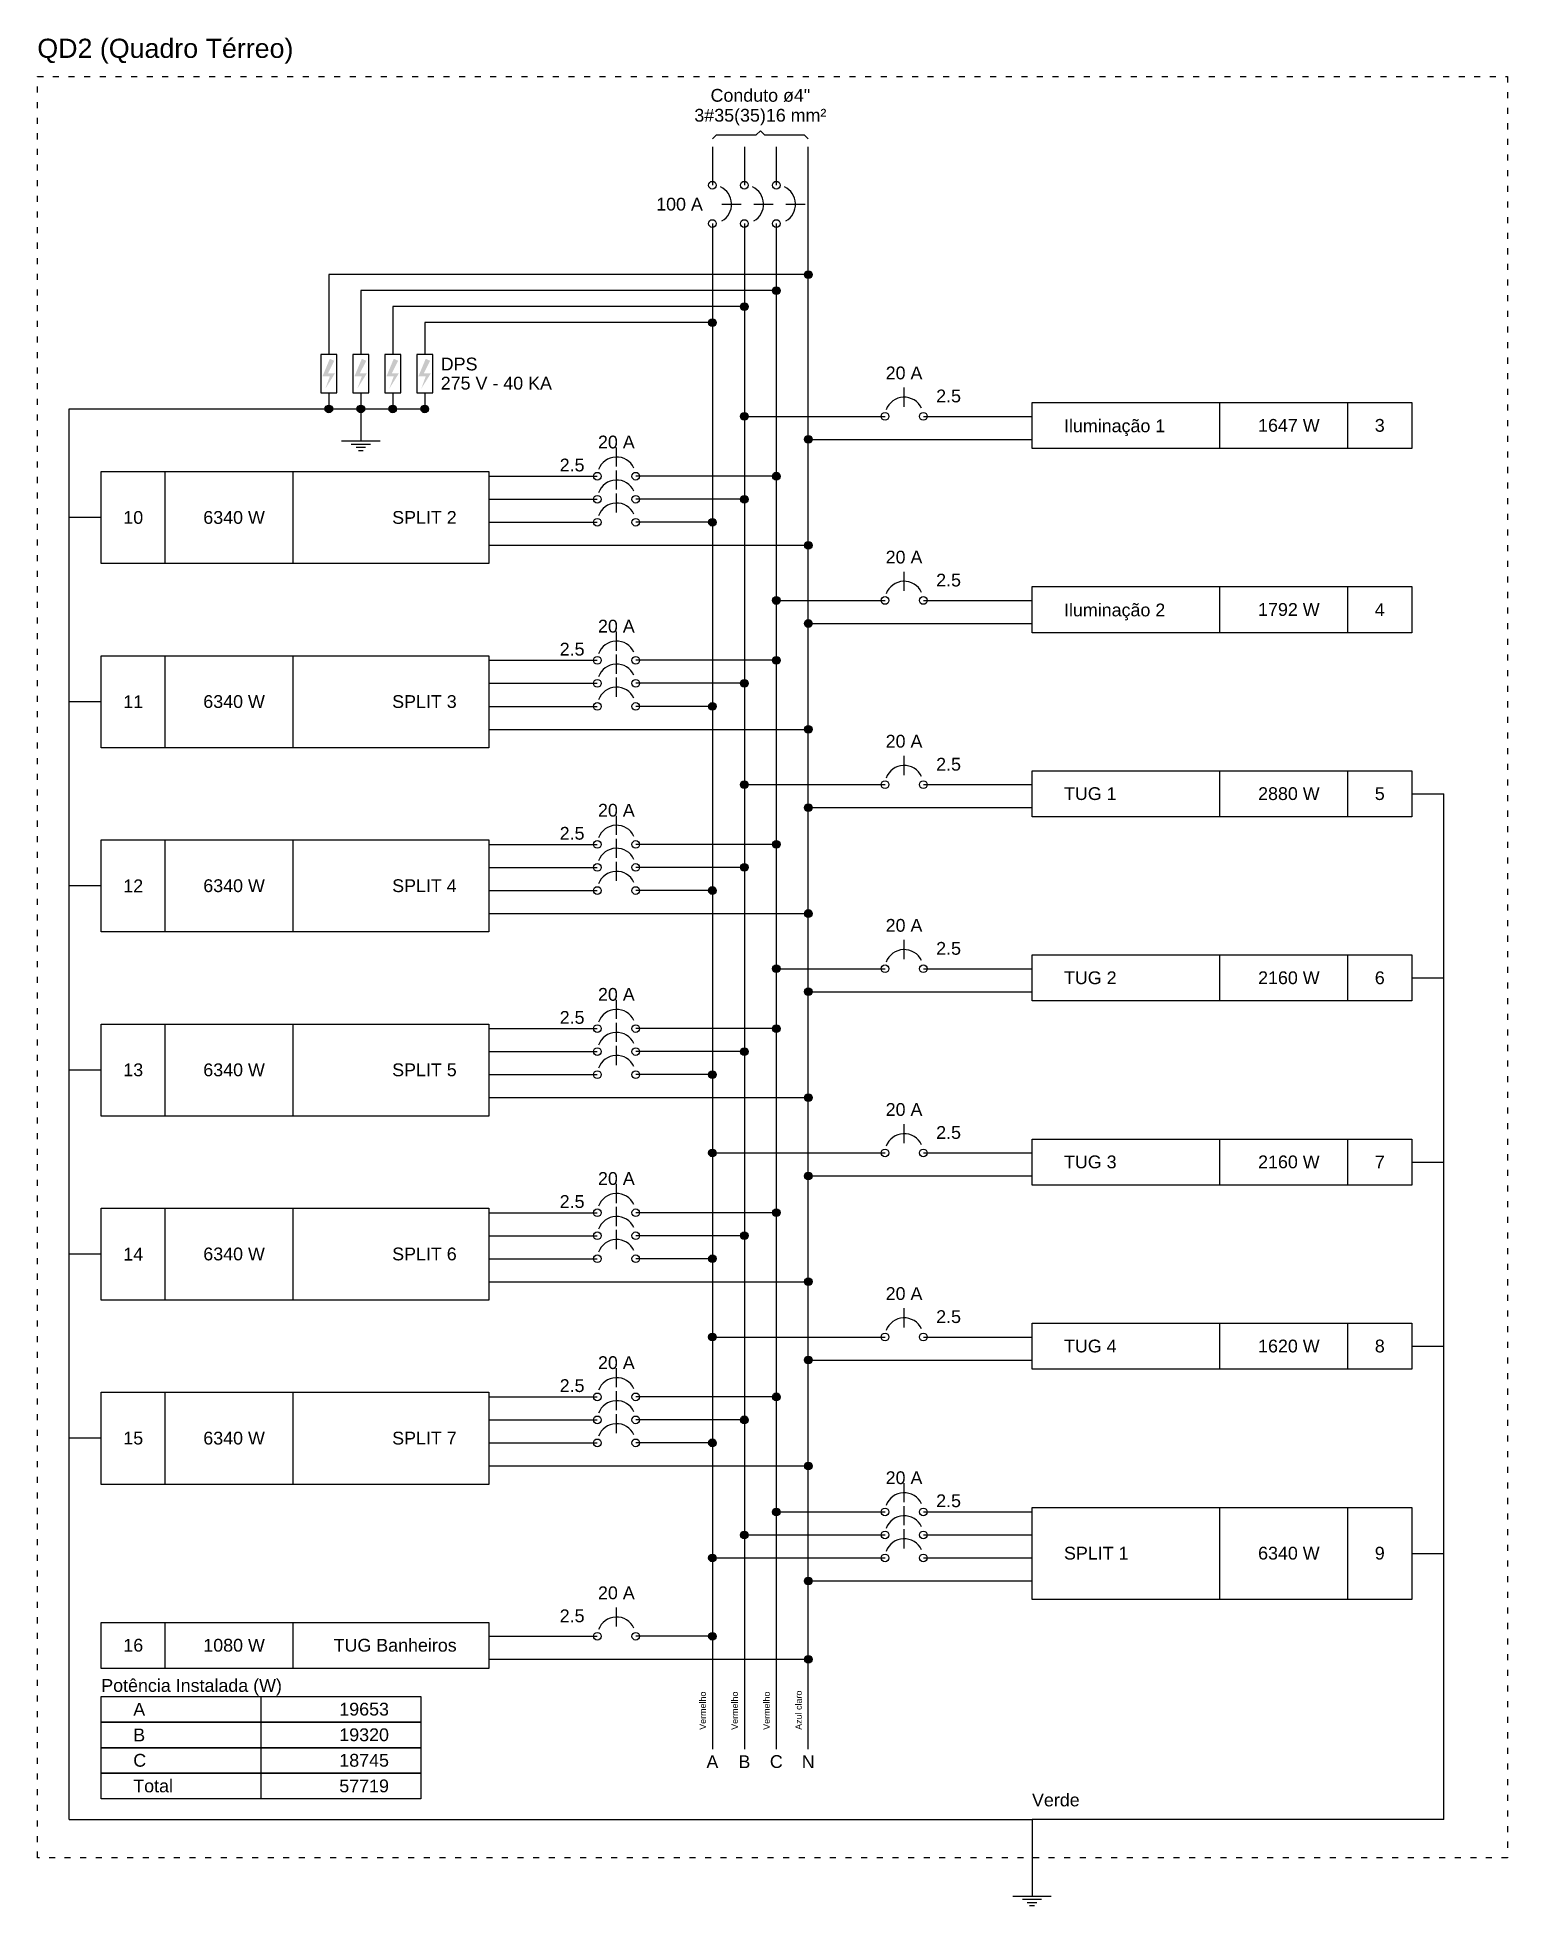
# Model space of a CAD drawing. Extents: x -47 to 87, y -70 to 0.
# Drawn here: x 62.34 to 86.7, y -52.55 to -21.6 of the extents above; entities that cross this region are included whole.
import ezdxf

# ---------------------------------------------------------------- set-up
doc = ezdxf.new("R2010")
doc.units = 0
doc.header["$MEASUREMENT"] = 0
doc.linetypes.add('DOT2', pattern=[3.175, 0, -3.175])
for name, color, linetype in [('DI-BARRAMENTO_FASE_1', 6, 'CONTINUOUS'), ('DI-BARRAMENTO_FASE_2', 6, 'CONTINUOUS'), ('DI-BARRAMENTO_FASE_3', 6, 'CONTINUOUS'), ('DI-BARRAMENTO_NEUTRO', 6, 'CONTINUOUS'), ('DI-DISJUNTOR', 1, 'CONTINUOUS'), ('DI-FIOS', 3, 'CONTINUOUS'), ('DI-LINHAS_DO_DIAGRAMA', 9, 'CONTINUOUS'), ('DI-PONTILHADO', 7, 'CONTINUOUS'), ('DI-TEXTOS_DO_DIAGRAMA', 7, 'CONTINUOUS'), ('DI-TÍTULO_DO_DIAGRAMA', 3, 'CONTINUOUS')]:
    doc.layers.add(name, color=color, linetype=linetype)
doc.styles.add('ARIAL', font='')
doc.styles.get('ARIAL').set_extended_font_data('Arial')

msp = doc.modelspace()

# ---------------------------------------------------------------- texts
at = {"layer": 'DI-BARRAMENTO_FASE_1', "insert": (73.415, -49.633), "char_height": 0.1059, "width": 1.01664, "attachment_point": 7, "rotation": 90.0002, "style": 'ARIAL'}
msp.add_mtext('Vermelho', dxfattribs=at)
at = {"layer": 'DI-BARRAMENTO_FASE_1', "insert": (73.521, -50.268), "char_height": 0.212, "width": 0.25416, "attachment_point": 8, "style": 'ARIAL'}
msp.add_mtext('A', dxfattribs=at)
at = {"layer": 'DI-BARRAMENTO_FASE_2', "insert": (73.945, -49.633), "char_height": 0.1059, "width": 1.01664, "attachment_point": 7, "rotation": 90.0002, "style": 'ARIAL'}
msp.add_mtext('Vermelho', dxfattribs=at)
at = {"layer": 'DI-BARRAMENTO_FASE_2', "insert": (74.051, -50.268), "char_height": 0.212, "width": 0.25416, "attachment_point": 8, "style": 'ARIAL'}
msp.add_mtext('B', dxfattribs=at)
at = {"layer": 'DI-BARRAMENTO_FASE_3', "insert": (74.474, -49.633), "char_height": 0.1059, "width": 1.01664, "attachment_point": 7, "rotation": 90.0002, "style": 'ARIAL'}
msp.add_mtext('Vermelho', dxfattribs=at)
at = {"layer": 'DI-BARRAMENTO_FASE_3', "insert": (74.58, -50.268), "char_height": 0.212, "width": 0.25416, "attachment_point": 8, "style": 'ARIAL'}
msp.add_mtext('C', dxfattribs=at)
at = {"layer": 'DI-BARRAMENTO_NEUTRO', "insert": (75.004, -49.633), "char_height": 0.1059, "width": 1.2708, "attachment_point": 7, "rotation": 90.0002, "style": 'ARIAL'}
msp.add_mtext('Azul claro', dxfattribs=at)
at = {"layer": 'DI-BARRAMENTO_NEUTRO', "insert": (75.11, -50.268), "char_height": 0.212, "width": 0.25416, "attachment_point": 8, "style": 'ARIAL'}
msp.add_mtext('N', dxfattribs=at)
at = {"layer": 'DI-FIOS', "insert": (78.816, -50.904), "char_height": 0.2118, "width": 1.2708, "attachment_point": 7, "style": 'ARIAL'}
msp.add_mtext('Verde', dxfattribs=at)
at = {"layer": 'DI-LINHAS_DO_DIAGRAMA', "style": 'ARIAL'}
for s, insert, char_height, width, attachment_point in [('A', (63.927, -49.4), 0.212, 0.25416, 7), (' 19653', (68.163, -49.4), 0.2118, 1.52496, 9), ('B', (63.927, -49.824), 0.212, 0.25416, 7), (' 19320', (68.163, -49.824), 0.2118, 1.52496, 9), ('C', (63.927, -50.247), 0.212, 0.25416, 7), (' 18745', (68.163, -50.247), 0.2118, 1.52496, 9), ('Total', (63.927, -50.671), 0.2118, 1.2708, 7), (' 57719', (68.163, -50.671), 0.2118, 1.52496, 9)]:
    msp.add_mtext(s, dxfattribs=dict(at, insert=insert, char_height=char_height, width=width, attachment_point=attachment_point))
at = {"layer": 'DI-TEXTOS_DO_DIAGRAMA', "style": 'ARIAL'}
for s, insert, char_height, width, attachment_point in [('Conduto ø4"', (74.316, -22.671), 0.2118, 2.79576, 8), ('3#35(35)16 mm²', (74.316, -23.059), 0.2118, 3.55824, 8), ('100 A', (73.363, -24.471), 0.2118, 1.2708, 9), ('DPS', (69.021, -27.119), 0.2118, 0.76248, 7), ('275 V - 40 KA', (69.021, -27.436), 0.2118, 3.30408, 7), ('    20 A', (76.063, -27.267), 0.2118, 2.03328, 7), ('2.5', (77.228, -27.648), 0.2118, 0.76248, 7), ('Iluminação 1', (79.346, -28.205), 0.2118, 3.04992, 7), ('  1647 W', (82.989, -28.135), 0.2118, 2.03328, 8), ('3', (84.577, -28.135), 0.212, 0.25416, 8), ('    20 A', (71.297, -28.411), 0.2118, 2.03328, 7), ('2.5', (71.403, -28.792), 0.2118, 0.76248, 9), ('10', (63.927, -29.66), 0.2118, 0.50832, 8), ('  6340 W', (65.515, -29.66), 0.2118, 2.03328, 8), ('SPLIT 2', (69.285, -29.66), 0.2118, 1.77912, 9), ('    20 A', (76.063, -30.317), 0.2118, 2.03328, 7), ('2.5', (77.228, -30.698), 0.2118, 0.76248, 7), ('    20 A', (71.297, -31.461), 0.2118, 2.03328, 7), ('Iluminação 2', (79.346, -31.255), 0.2118, 3.04992, 7), ('  1792 W', (82.989, -31.185), 0.2118, 2.03328, 8), ('4', (84.577, -31.185), 0.212, 0.25416, 8), ('2.5', (71.403, -31.842), 0.2118, 0.76248, 9), ('  6340 W', (65.515, -32.71), 0.2118, 2.03328, 8), ('SPLIT 3', (69.285, -32.71), 0.2118, 1.77912, 9), ('11', (63.927, -32.71), 0.2118, 0.50832, 8), ('    20 A', (76.063, -33.367), 0.2118, 2.03328, 7), ('2.5', (77.228, -33.748), 0.2118, 0.76248, 7), ('TUG 1', (79.346, -34.235), 0.2118, 1.2708, 7), ('  2880 W', (82.989, -34.235), 0.2118, 2.03328, 8), ('5', (84.577, -34.235), 0.212, 0.25416, 8), ('    20 A', (71.297, -34.51), 0.2118, 2.03328, 7), ('2.5', (71.403, -34.892), 0.2118, 0.76248, 9), ('12', (63.927, -35.76), 0.2118, 0.50832, 8), ('  6340 W', (65.515, -35.76), 0.2118, 2.03328, 8), ('SPLIT 4', (69.285, -35.76), 0.2118, 1.77912, 9), ('    20 A', (76.063, -36.417), 0.2118, 2.03328, 7), ('2.5', (77.228, -36.798), 0.2118, 0.76248, 7), ('TUG 2', (79.346, -37.285), 0.2118, 1.2708, 7), ('  2160 W', (82.989, -37.285), 0.2118, 2.03328, 8), ('6', (84.577, -37.285), 0.212, 0.25416, 8), ('    20 A', (71.297, -37.56), 0.2118, 2.03328, 7), ('2.5', (71.403, -37.942), 0.2118, 0.76248, 9), ('13', (63.927, -38.81), 0.2118, 0.50832, 8), ('  6340 W', (65.515, -38.81), 0.2118, 2.03328, 8), ('SPLIT 5', (69.285, -38.81), 0.2118, 1.77912, 9), ('    20 A', (76.063, -39.467), 0.2118, 2.03328, 7), ('2.5', (77.228, -39.848), 0.2118, 0.76248, 7), ('TUG 3', (79.346, -40.335), 0.2118, 1.2708, 7), ('  2160 W', (82.989, -40.335), 0.2118, 2.03328, 8), ('7', (84.577, -40.335), 0.212, 0.25416, 8), ('    20 A', (71.297, -40.61), 0.2118, 2.03328, 7), ('2.5', (71.403, -40.992), 0.2118, 0.76248, 9), ('14', (63.927, -41.86), 0.2118, 0.50832, 8), ('  6340 W', (65.515, -41.86), 0.2118, 2.03328, 8), ('SPLIT 6', (69.285, -41.86), 0.2118, 1.77912, 9), ('    20 A', (76.063, -42.516), 0.2118, 2.03328, 7), ('2.5', (77.228, -42.898), 0.2118, 0.76248, 7), ('TUG 4', (79.346, -43.385), 0.2118, 1.2708, 7), ('  1620 W', (82.989, -43.385), 0.2118, 2.03328, 8), ('8', (84.577, -43.385), 0.212, 0.25416, 8), ('    20 A', (71.297, -43.66), 0.2118, 2.03328, 7), ('2.5', (71.403, -44.041), 0.2118, 0.76248, 9), ('15', (63.927, -44.91), 0.2118, 0.50832, 8), ('  6340 W', (65.515, -44.91), 0.2118, 2.03328, 8), ('SPLIT 7', (69.285, -44.91), 0.2118, 1.77912, 9), ('    20 A', (76.063, -45.566), 0.2118, 2.03328, 7), ('2.5', (77.228, -45.948), 0.2118, 0.76248, 7), ('SPLIT 1', (79.346, -46.816), 0.2118, 1.77912, 7), ('  6340 W', (82.989, -46.816), 0.2118, 2.03328, 8), ('9', (84.577, -46.816), 0.212, 0.25416, 8), ('    20 A', (71.297, -47.473), 0.2118, 2.03328, 7), ('2.5', (71.403, -47.854), 0.2118, 0.76248, 9), ('16', (63.927, -48.341), 0.2118, 0.50832, 8), ('  1080 W', (65.515, -48.341), 0.2118, 2.03328, 8), ('TUG Banheiros', (69.285, -48.341), 0.2118, 3.30408, 9), ('Potência Instalada (W)', (63.397, -49.068), 0.2118, 5.59152, 7)]:
    msp.add_mtext(s, dxfattribs=dict(at, insert=insert, char_height=char_height, width=width, attachment_point=attachment_point))
at = {"layer": 'DI-TÍTULO_DO_DIAGRAMA', "insert": (62.338, -22.035), "char_height": 0.3177, "width": 7.24356, "attachment_point": 7, "style": 'ARIAL'}
msp.add_mtext('QD2 (Quadro Térreo)', dxfattribs=at)

# ---------------------------------------------------------------- hatches: boundary and pattern name
at = {"layer": 'DI-TEXTOS_DO_DIAGRAMA', "linetype": 'CONTINUOUS'}
for points in [[(67.183, -26.924), (67.257, -26.956), (67.152, -27.165), (67.268, -27.165), (67.109, -27.419), (67.183, -27.216), (67.061, -27.216), (67.183, -26.924)], [(67.713, -26.924), (67.787, -26.956), (67.681, -27.165), (67.797, -27.165), (67.639, -27.419), (67.713, -27.216), (67.591, -27.216), (67.713, -26.924)], [(68.242, -26.924), (68.316, -26.956), (68.21, -27.165), (68.327, -27.165), (68.168, -27.419), (68.242, -27.216), (68.121, -27.216), (68.242, -26.924)], [(68.772, -26.924), (68.846, -26.956), (68.74, -27.165), (68.856, -27.165), (68.698, -27.419), (68.772, -27.216), (68.65, -27.216), (68.772, -26.924)]]:
    msp.add_hatch(color=256, dxfattribs=at).paths.add_polyline_path(points)

# ---------------------------------------------------------------- linework, layer by layer
at = {"layer": 'DI-BARRAMENTO_FASE_1', "linetype": 'CONTINUOUS'}
for p, q in [((73.521, -23.412), (73.521, -24.048)), ((73.521, -24.683), (73.521, -49.951))]:
    msp.add_line(p, q, dxfattribs=at)
at = {"layer": 'DI-BARRAMENTO_FASE_2', "linetype": 'CONTINUOUS'}
for p, q in [((74.051, -23.412), (74.051, -24.048)), ((74.051, -24.683), (74.051, -49.951))]:
    msp.add_line(p, q, dxfattribs=at)
at = {"layer": 'DI-BARRAMENTO_FASE_3', "linetype": 'CONTINUOUS'}
for p, q in [((74.58, -23.412), (74.58, -24.048)), ((74.58, -24.683), (74.58, -49.951))]:
    msp.add_line(p, q, dxfattribs=at)
at = {"layer": 'DI-BARRAMENTO_NEUTRO', "linetype": 'CONTINUOUS'}
msp.add_line((75.11, -49.951), (75.11, -23.412), dxfattribs=at)
at = {"layer": 'DI-DISJUNTOR', "linetype": 'CONTINUOUS'}
for p, q in [((73.68, -24.365), (73.998, -24.365)), ((74.21, -24.365), (74.528, -24.365)), ((74.739, -24.365), (75.057, -24.365)), ((76.698, -27.718), (76.698, -27.401)), ((71.933, -28.709), (71.933, -28.392)), ((71.933, -29.091), (71.933, -28.773)), ((71.933, -29.472), (71.933, -29.154)), ((76.698, -30.768), (76.698, -30.45)), ((71.933, -31.759), (71.933, -31.442)), ((71.933, -32.141), (71.933, -31.823)), ((71.933, -32.522), (71.933, -32.204)), ((76.698, -33.818), (76.698, -33.5)), ((71.933, -34.809), (71.933, -34.492)), ((71.933, -35.191), (71.933, -34.873)), ((71.933, -35.572), (71.933, -35.254)), ((76.698, -36.868), (76.698, -36.55)), ((71.933, -37.859), (71.933, -37.541)), ((71.933, -38.24), (71.933, -37.923)), ((71.933, -38.622), (71.933, -38.304)), ((76.698, -39.918), (76.698, -39.6)), ((71.933, -40.909), (71.933, -40.591)), ((71.933, -41.29), (71.933, -40.973)), ((71.933, -41.672), (71.933, -41.354)), ((76.698, -42.968), (76.698, -42.65)), ((71.933, -43.959), (71.933, -43.641)), ((71.933, -44.34), (71.933, -44.023)), ((71.933, -44.721), (71.933, -44.404)), ((76.698, -45.865), (76.698, -45.547)), ((76.698, -46.246), (76.698, -45.929)), ((76.698, -46.628), (76.698, -46.31)), ((71.933, -47.924), (71.933, -47.606))]:
    msp.add_line(p, q, dxfattribs=at)
for points in [[(67.035, -26.854), (67.035, -27.489), (67.3, -27.489), (67.3, -26.854), (67.035, -26.854)], [(67.565, -26.854), (67.565, -27.489), (67.829, -27.489), (67.829, -26.854), (67.565, -26.854)], [(68.094, -26.854), (68.094, -27.489), (68.359, -27.489), (68.359, -26.854), (68.094, -26.854)], [(68.624, -26.854), (68.624, -27.489), (68.888, -27.489), (68.888, -26.854), (68.624, -26.854)]]:
    msp.add_lwpolyline(points, close=True, dxfattribs=at)
for centre in [(73.521, -24.048), (74.051, -24.048), (74.58, -24.048), (73.521, -24.683), (74.051, -24.683), (74.58, -24.683), (76.381, -27.877), (77.016, -27.877), (71.615, -28.868), (72.251, -28.868), (71.615, -29.25), (72.251, -29.25), (71.615, -29.631), (72.251, -29.631), (76.381, -30.927), (77.016, -30.927), (71.615, -31.918), (72.251, -31.918), (71.615, -32.299), (72.251, -32.299), (71.615, -32.681), (72.251, -32.681), (76.381, -33.977), (77.016, -33.977), (71.615, -34.968), (72.251, -34.968), (71.615, -35.349), (72.251, -35.349), (71.615, -35.731), (72.251, -35.731), (76.381, -37.027), (77.016, -37.027), (71.615, -38.018), (72.251, -38.018), (71.615, -38.399), (72.251, -38.399), (71.615, -38.781), (72.251, -38.781), (76.381, -40.077), (77.016, -40.077), (71.615, -41.068), (72.251, -41.068), (71.615, -41.449), (72.251, -41.449), (71.615, -41.83), (72.251, -41.83), (76.381, -43.127), (77.016, -43.127), (71.615, -44.118), (72.251, -44.118), (71.615, -44.499), (72.251, -44.499), (71.615, -44.88), (72.251, -44.88), (76.381, -46.024), (77.016, -46.024), (76.381, -46.405), (77.016, -46.405), (76.381, -46.786), (77.016, -46.786), (71.615, -48.083), (72.251, -48.083)]:
    msp.add_circle(centre, 0.0635, dxfattribs=at)
for centre, start, end in [((73.521, -24.365), 300, 65), ((74.051, -24.365), 300, 65), ((74.58, -24.365), 300, 65), ((76.698, -27.877), 25, 160), ((71.933, -28.868), 25, 160), ((71.933, -29.25), 25, 160), ((71.933, -29.631), 25, 160), ((76.698, -30.927), 25, 160), ((71.933, -31.918), 25, 160), ((71.933, -32.299), 25, 160), ((71.933, -32.681), 25, 160), ((76.698, -33.977), 25, 160), ((71.933, -34.968), 25, 160), ((71.933, -35.349), 25, 160), ((71.933, -35.731), 25, 160), ((76.698, -37.027), 25, 160), ((71.933, -38.018), 25, 160), ((71.933, -38.399), 25, 160), ((71.933, -38.781), 25, 160), ((76.698, -40.077), 25, 160), ((71.933, -41.068), 25, 160), ((71.933, -41.449), 25, 160), ((71.933, -41.83), 25, 160), ((76.698, -43.127), 25, 160), ((71.933, -44.118), 25, 160), ((71.933, -44.499), 25, 160), ((71.933, -44.88), 25, 160), ((76.698, -46.024), 25, 160), ((76.698, -46.405), 25, 160), ((76.698, -46.786), 25, 160), ((71.933, -48.083), 25, 160)]:
    msp.add_arc(centre, 0.318, start, end, dxfattribs=at)
at = {"layer": 'DI-FIOS', "linetype": 'CONTINUOUS'}
for p, q in [((75.11, -25.53), (67.167, -25.53)), ((67.167, -25.53), (67.167, -26.854)), ((74.58, -25.795), (67.697, -25.795)), ((67.697, -25.795), (67.697, -26.854)), ((74.051, -26.06), (68.226, -26.06)), ((68.226, -26.06), (68.226, -26.854)), ((73.521, -26.325), (68.756, -26.325)), ((68.756, -26.325), (68.756, -26.854)), ((67.167, -27.489), (67.167, -27.754)), ((67.697, -27.489), (67.697, -27.754)), ((68.226, -27.489), (68.226, -27.754)), ((68.756, -27.489), (68.756, -27.754)), ((62.868, -27.754), (68.756, -27.754)), ((62.868, -51.116), (62.868, -27.754)), ((67.697, -27.754), (67.697, -28.284)), ((67.379, -28.284), (68.015, -28.284)), ((67.538, -28.337), (67.856, -28.337)), ((67.618, -28.39), (67.776, -28.39)), ((67.657, -28.442), (67.737, -28.442)), ((63.397, -29.555), (62.868, -29.555)), ((63.397, -32.604), (62.868, -32.604)), ((85.107, -34.129), (85.636, -34.129)), ((85.636, -51.116), (85.636, -34.129)), ((63.397, -35.654), (62.868, -35.654)), ((85.107, -37.179), (85.636, -37.179)), ((63.397, -38.704), (62.868, -38.704)), ((85.107, -40.229), (85.636, -40.229)), ((63.397, -41.754), (62.868, -41.754)), ((85.107, -43.279), (85.636, -43.279)), ((63.397, -44.804), (62.868, -44.804)), ((85.107, -46.71), (85.636, -46.71)), ((62.868, -51.116), (78.816, -51.116)), ((78.816, -51.116), (78.816, -52.386)), ((85.636, -51.116), (78.816, -51.116)), ((78.499, -52.386), (79.134, -52.386)), ((78.658, -52.44), (78.975, -52.44)), ((78.737, -52.492), (78.896, -52.492)), ((78.777, -52.545), (78.856, -52.545))]:
    msp.add_line(p, q, dxfattribs=at)
at = {"layer": 'DI-FIOS', "linetype": 'CONTINUOUS', "const_width": 0.0635}
for points in [[(75.142, -25.53, 1), (75.078, -25.53, 1)], [(74.612, -25.795, 1), (74.549, -25.795, 1)], [(73.553, -26.325, 1), (73.49, -26.325, 1)], [(74.083, -26.06, 1), (74.019, -26.06, 1)], [(67.199, -27.754, 1), (67.136, -27.754, 1)], [(67.729, -27.754, 1), (67.665, -27.754, 1)], [(68.258, -27.754, 1), (68.195, -27.754, 1)], [(68.788, -27.754, 1), (68.724, -27.754, 1)]]:
    msp.add_lwpolyline(points, format="xyb", close=True, dxfattribs=at)
at = {"layer": 'DI-FIOS', "linetype": 'CONTINUOUS'}
for centre in [(75.11, -25.53), (74.58, -25.795), (73.521, -26.325), (74.051, -26.06), (67.167, -27.754), (67.697, -27.754), (68.226, -27.754), (68.756, -27.754)]:
    msp.add_circle(centre, 0.0635, dxfattribs=at)
at = {"layer": 'DI-LINHAS_DO_DIAGRAMA', "linetype": 'CONTINUOUS'}
for p, q in [((81.93, -28.411), (81.93, -27.648)), ((84.048, -28.411), (84.048, -27.648)), ((74.051, -27.877), (76.381, -27.877)), ((77.016, -27.877), (78.816, -27.877)), ((75.11, -28.258), (78.816, -28.258)), ((64.456, -30.317), (64.456, -28.792)), ((66.574, -30.317), (66.574, -28.792)), ((69.815, -28.868), (71.615, -28.868)), ((74.58, -28.868), (72.251, -28.868)), ((69.815, -29.25), (71.615, -29.25)), ((74.051, -29.25), (72.251, -29.25)), ((69.815, -29.631), (71.615, -29.631)), ((73.521, -29.631), (72.251, -29.631)), ((69.815, -30.012), (75.11, -30.012)), ((74.58, -30.927), (76.381, -30.927)), ((77.016, -30.927), (78.816, -30.927)), ((81.93, -31.461), (81.93, -30.698)), ((84.048, -31.461), (84.048, -30.698)), ((75.11, -31.308), (78.816, -31.308)), ((64.456, -33.367), (64.456, -31.842)), ((66.574, -33.367), (66.574, -31.842)), ((69.815, -31.918), (71.615, -31.918)), ((74.58, -31.918), (72.251, -31.918)), ((69.815, -32.299), (71.615, -32.299)), ((74.051, -32.299), (72.251, -32.299)), ((69.815, -32.681), (71.615, -32.681)), ((73.521, -32.681), (72.251, -32.681)), ((69.815, -33.062), (75.11, -33.062)), ((74.051, -33.977), (76.381, -33.977)), ((77.016, -33.977), (78.816, -33.977)), ((81.93, -34.511), (81.93, -33.748)), ((84.048, -34.511), (84.048, -33.748)), ((75.11, -34.358), (78.816, -34.358)), ((64.456, -36.417), (64.456, -34.892)), ((66.574, -36.417), (66.574, -34.892)), ((69.815, -34.968), (71.615, -34.968)), ((74.58, -34.968), (72.251, -34.968)), ((69.815, -35.349), (71.615, -35.349)), ((74.051, -35.349), (72.251, -35.349)), ((69.815, -35.731), (71.615, -35.731)), ((73.521, -35.731), (72.251, -35.731)), ((69.815, -36.112), (75.11, -36.112)), ((81.93, -37.56), (81.93, -36.798)), ((84.048, -37.56), (84.048, -36.798)), ((74.58, -37.027), (76.381, -37.027)), ((77.016, -37.027), (78.816, -37.027)), ((75.11, -37.408), (78.816, -37.408)), ((64.456, -39.467), (64.456, -37.942)), ((66.574, -39.467), (66.574, -37.942)), ((69.815, -38.018), (71.615, -38.018)), ((74.58, -38.018), (72.251, -38.018)), ((69.815, -38.399), (71.615, -38.399)), ((74.051, -38.399), (72.251, -38.399)), ((69.815, -38.781), (71.615, -38.781)), ((73.521, -38.781), (72.251, -38.781)), ((69.815, -39.162), (75.11, -39.162)), ((81.93, -40.61), (81.93, -39.848)), ((84.048, -40.61), (84.048, -39.848)), ((73.521, -40.077), (76.381, -40.077)), ((77.016, -40.077), (78.816, -40.077)), ((75.11, -40.458), (78.816, -40.458)), ((64.456, -42.517), (64.456, -40.992)), ((66.574, -42.517), (66.574, -40.992)), ((69.815, -41.068), (71.615, -41.068)), ((74.58, -41.068), (72.251, -41.068)), ((69.815, -41.449), (71.615, -41.449)), ((74.051, -41.449), (72.251, -41.449)), ((69.815, -41.83), (71.615, -41.83)), ((73.521, -41.83), (72.251, -41.83)), ((69.815, -42.212), (75.11, -42.212)), ((81.93, -43.66), (81.93, -42.898)), ((84.048, -43.66), (84.048, -42.898)), ((73.521, -43.127), (76.381, -43.127)), ((77.016, -43.127), (78.816, -43.127)), ((75.11, -43.508), (78.816, -43.508)), ((64.456, -45.567), (64.456, -44.042)), ((66.574, -45.567), (66.574, -44.042)), ((69.815, -44.118), (71.615, -44.118)), ((74.58, -44.118), (72.251, -44.118)), ((69.815, -44.499), (71.615, -44.499)), ((74.051, -44.499), (72.251, -44.499)), ((69.815, -44.88), (71.615, -44.88)), ((73.521, -44.88), (72.251, -44.88)), ((69.815, -45.262), (75.11, -45.262)), ((74.58, -46.024), (76.381, -46.024)), ((77.016, -46.024), (78.816, -46.024)), ((81.93, -47.473), (81.93, -45.948)), ((84.048, -47.473), (84.048, -45.948)), ((74.051, -46.405), (76.381, -46.405)), ((77.016, -46.405), (78.816, -46.405)), ((73.521, -46.786), (76.381, -46.786)), ((77.016, -46.786), (78.816, -46.786)), ((75.11, -47.168), (78.816, -47.168)), ((64.456, -48.617), (64.456, -47.854)), ((66.574, -48.617), (66.574, -47.854)), ((69.815, -48.083), (71.615, -48.083)), ((73.521, -48.083), (72.251, -48.083)), ((69.815, -48.464), (75.11, -48.464)), ((66.045, -49.506), (66.045, -49.082)), ((66.045, -49.93), (66.045, -49.506)), ((66.045, -50.353), (66.045, -49.93)), ((66.045, -50.777), (66.045, -50.353))]:
    msp.add_line(p, q, dxfattribs=at)
at = {"layer": 'DI-LINHAS_DO_DIAGRAMA', "linetype": 'CONTINUOUS', "const_width": 0.0635}
for points in [[(74.083, -27.877, 1), (74.019, -27.877, 1)], [(75.142, -28.258, 1), (75.078, -28.258, 1)], [(74.612, -28.868, 1), (74.549, -28.868, 1)], [(74.083, -29.25, 1), (74.019, -29.25, 1)], [(73.553, -29.631, 1), (73.49, -29.631, 1)], [(75.142, -30.012, 1), (75.078, -30.012, 1)], [(74.612, -30.927, 1), (74.549, -30.927, 1)], [(75.142, -31.308, 1), (75.078, -31.308, 1)], [(74.612, -31.918, 1), (74.549, -31.918, 1)], [(74.083, -32.299, 1), (74.019, -32.299, 1)], [(73.553, -32.681, 1), (73.49, -32.681, 1)], [(75.142, -33.062, 1), (75.078, -33.062, 1)], [(74.083, -33.977, 1), (74.019, -33.977, 1)], [(75.142, -34.358, 1), (75.078, -34.358, 1)], [(74.612, -34.968, 1), (74.549, -34.968, 1)], [(74.083, -35.349, 1), (74.019, -35.349, 1)], [(73.553, -35.731, 1), (73.49, -35.731, 1)], [(75.142, -36.112, 1), (75.078, -36.112, 1)], [(74.612, -37.027, 1), (74.549, -37.027, 1)], [(75.142, -37.408, 1), (75.078, -37.408, 1)], [(74.612, -38.018, 1), (74.549, -38.018, 1)], [(74.083, -38.399, 1), (74.019, -38.399, 1)], [(73.553, -38.781, 1), (73.49, -38.781, 1)], [(75.142, -39.162, 1), (75.078, -39.162, 1)], [(73.553, -40.077, 1), (73.49, -40.077, 1)], [(75.142, -40.458, 1), (75.078, -40.458, 1)], [(74.612, -41.068, 1), (74.549, -41.068, 1)], [(74.083, -41.449, 1), (74.019, -41.449, 1)], [(73.553, -41.83, 1), (73.49, -41.83, 1)], [(75.142, -42.212, 1), (75.078, -42.212, 1)], [(73.553, -43.127, 1), (73.49, -43.127, 1)], [(75.142, -43.508, 1), (75.078, -43.508, 1)], [(74.612, -44.118, 1), (74.549, -44.118, 1)], [(74.083, -44.499, 1), (74.019, -44.499, 1)], [(73.553, -44.88, 1), (73.49, -44.88, 1)], [(75.142, -45.262, 1), (75.078, -45.262, 1)], [(74.612, -46.024, 1), (74.549, -46.024, 1)], [(74.083, -46.405, 1), (74.019, -46.405, 1)], [(73.553, -46.786, 1), (73.49, -46.786, 1)], [(75.142, -47.168, 1), (75.078, -47.168, 1)], [(73.553, -48.083, 1), (73.49, -48.083, 1)], [(75.142, -48.464, 1), (75.078, -48.464, 1)]]:
    msp.add_lwpolyline(points, format="xyb", close=True, dxfattribs=at)
at = {"layer": 'DI-LINHAS_DO_DIAGRAMA', "linetype": 'CONTINUOUS'}
for points in [[(78.816, -28.411), (78.816, -27.648), (85.107, -27.648), (85.107, -28.411), (78.816, -28.411)], [(63.397, -30.317), (63.397, -28.792), (69.815, -28.792), (69.815, -30.317), (63.397, -30.317)], [(78.816, -31.461), (78.816, -30.698), (85.107, -30.698), (85.107, -31.461), (78.816, -31.461)], [(63.397, -33.367), (63.397, -31.842), (69.815, -31.842), (69.815, -33.367), (63.397, -33.367)], [(78.816, -34.511), (78.816, -33.748), (85.107, -33.748), (85.107, -34.511), (78.816, -34.511)], [(63.397, -36.417), (63.397, -34.892), (69.815, -34.892), (69.815, -36.417), (63.397, -36.417)], [(78.816, -37.56), (78.816, -36.798), (85.107, -36.798), (85.107, -37.56), (78.816, -37.56)], [(63.397, -39.467), (63.397, -37.942), (69.815, -37.942), (69.815, -39.467), (63.397, -39.467)], [(78.816, -40.61), (78.816, -39.848), (85.107, -39.848), (85.107, -40.61), (78.816, -40.61)], [(63.397, -42.517), (63.397, -40.992), (69.815, -40.992), (69.815, -42.517), (63.397, -42.517)], [(78.816, -43.66), (78.816, -42.898), (85.107, -42.898), (85.107, -43.66), (78.816, -43.66)], [(63.397, -45.567), (63.397, -44.042), (69.815, -44.042), (69.815, -45.567), (63.397, -45.567)], [(78.816, -47.473), (78.816, -45.948), (85.107, -45.948), (85.107, -47.473), (78.816, -47.473)], [(63.397, -48.617), (63.397, -47.854), (69.815, -47.854), (69.815, -48.617), (63.397, -48.617)], [(63.397, -49.506), (63.397, -49.082), (68.692, -49.082), (68.692, -49.506), (63.397, -49.506)], [(63.397, -49.93), (63.397, -49.506), (68.692, -49.506), (68.692, -49.93), (63.397, -49.93)], [(63.397, -50.353), (63.397, -49.93), (68.692, -49.93), (68.692, -50.353), (63.397, -50.353)], [(63.397, -50.777), (63.397, -50.353), (68.692, -50.353), (68.692, -50.777), (63.397, -50.777)]]:
    msp.add_lwpolyline(points, close=True, dxfattribs=at)
for centre in [(74.051, -27.877), (75.11, -28.258), (74.58, -28.868), (74.051, -29.25), (73.521, -29.631), (75.11, -30.012), (74.58, -30.927), (75.11, -31.308), (74.58, -31.918), (74.051, -32.299), (73.521, -32.681), (75.11, -33.062), (74.051, -33.977), (75.11, -34.358), (74.58, -34.968), (74.051, -35.349), (73.521, -35.731), (75.11, -36.112), (74.58, -37.027), (75.11, -37.408), (74.58, -38.018), (74.051, -38.399), (73.521, -38.781), (75.11, -39.162), (73.521, -40.077), (75.11, -40.458), (74.58, -41.068), (74.051, -41.449), (73.521, -41.83), (75.11, -42.212), (73.521, -43.127), (75.11, -43.508), (74.58, -44.118), (74.051, -44.499), (73.521, -44.88), (75.11, -45.262), (74.58, -46.024), (74.051, -46.405), (73.521, -46.786), (75.11, -47.168), (73.521, -48.083), (75.11, -48.464)]:
    msp.add_circle(centre, 0.0635, dxfattribs=at)
at = {"layer": 'DI-PONTILHADO', "linetype": 'DOT2', "ltscale": 0.05}
msp.add_lwpolyline([(62.338, -51.751), (62.338, -22.247), (86.695, -22.247), (86.695, -51.751), (62.338, -51.751)], close=True, dxfattribs=at)
at = {"layer": 'DI-TEXTOS_DO_DIAGRAMA', "linetype": 'CONTINUOUS'}
for p, q in [((74.249, -23.214), (74.316, -23.148)), ((74.316, -23.148), (74.382, -23.214)), ((73.521, -23.28), (73.588, -23.214)), ((73.588, -23.214), (74.249, -23.214)), ((74.382, -23.214), (75.044, -23.214)), ((75.044, -23.214), (75.11, -23.28))]:
    msp.add_line(p, q, dxfattribs=at)

msp.set_redraw_order([(e.dxf.handle, doc.entitydb.next_handle()) for e in msp.query("TEXT MTEXT ATTDEF DIMENSION ARC_DIMENSION")])  # texts and dimensions are drawn at this point

doc.saveas('drawing.dxf')
